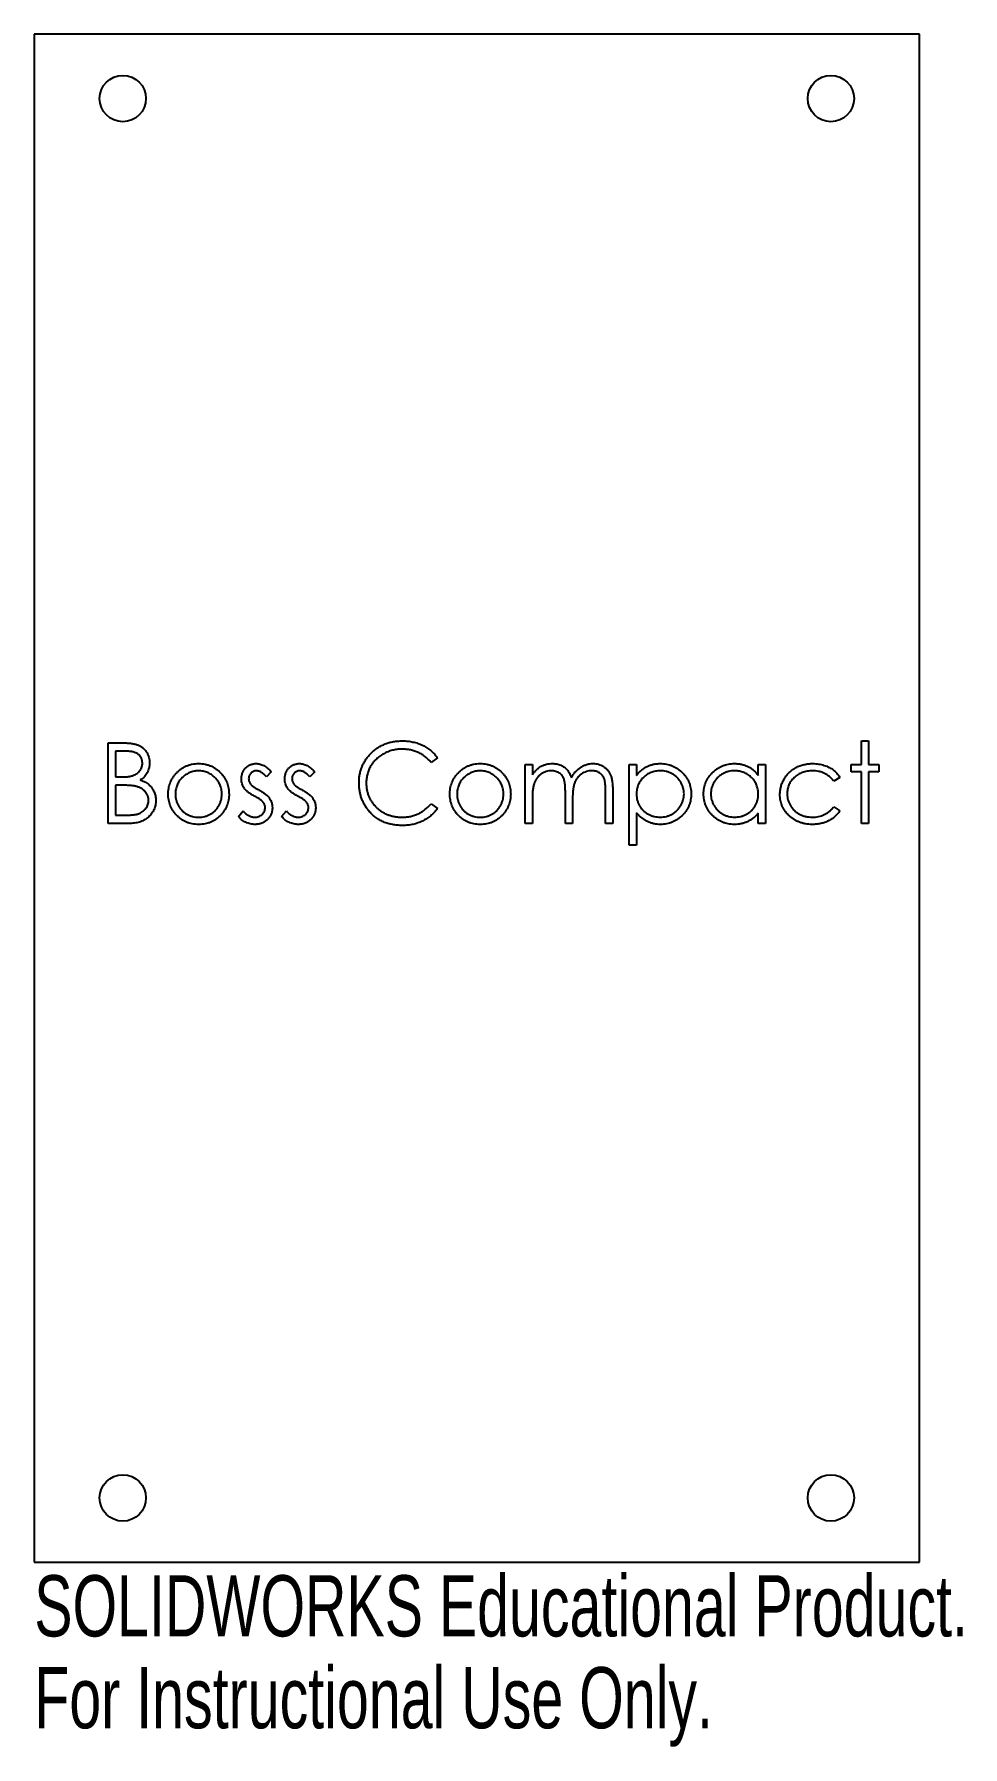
# Model space of a CAD drawing. Header units: inches. Extents: x -1.38 to 1.51, y -2.95 to 2.38.
import ezdxf

# ---------------------------------------------------------------- set-up
doc = ezdxf.new("R2010")
doc.units = ezdxf.units.IN
doc.header["$MEASUREMENT"] = 0
doc.styles.add('SLDTEXTSTYLE0', font='TXT', dxfattribs={"width": 0.7})

msp = doc.modelspace()

# ---------------------------------------------------------------- texts
at = {"color": 7, "linetype": 'Continuous', "char_height": 0.1903, "attachment_point": 1, "style": 'SLDTEXTSTYLE0'}
for s, insert in [('SOLIDWORKS Educational Product.', (-1.375, -2.4151)), ('For Instructional Use Only.', (-1.375, -2.7006))]:
    msp.add_mtext(s, dxfattribs=dict(at, insert=insert))

# ---------------------------------------------------------------- linework, layer by layer
at = {"color": 7, "linetype": 'Continuous', "lineweight": 25}
for p, q in [((-1.375, 2.375), (-1.375, -2.375)), ((1.375, 2.375), (-1.375, 2.375)), ((1.375, -2.375), (1.375, 2.375)), ((-1.1449, 0.172), (-1.0961, 0.172)), ((-1.1449, -0.078), (-1.1449, 0.172)), ((1.1949, 0.1784), (1.2173, 0.1784)), ((1.1949, 0.1047), (1.1949, 0.1784)), ((1.2173, 0.1784), (1.2173, 0.1047)), ((-1.1224, 0.1464), (-1.1224, 0.0662)), ((-1.092, 0.1464), (-1.1224, 0.1464)), ((-0.1224, 0.1261), (-0.1421, 0.1111)), ((-1.1224, 0.0662), (-1.1074, 0.0662)), ((-0.6385, 0.0819), (-0.6537, 0.0662)), ((-0.5038, 0.0819), (-0.5191, 0.0662)), ((0.15, 0.1047), (0.1724, 0.1047)), ((0.15, -0.078), (0.15, 0.1047)), ((0.1724, 0.1047), (0.1724, 0.073)), ((0.4737, 0.1047), (0.4962, 0.1047)), ((0.4737, -0.1453), (0.4737, 0.1047)), ((0.4962, 0.1047), (0.4962, 0.0709)), ((0.8744, 0.0709), (0.8744, 0.1047)), ((0.8744, 0.1047), (0.8968, 0.1047)), ((0.8968, 0.1047), (0.8968, -0.078)), ((1.1276, 0.0651), (1.1088, 0.0534)), ((1.1628, 0.1047), (1.1949, 0.1047)), ((1.1628, 0.0823), (1.1628, 0.1047)), ((1.1949, 0.0823), (1.1628, 0.0823)), ((1.1949, -0.078), (1.1949, 0.0823)), ((1.2173, 0.1047), (1.2494, 0.1047)), ((1.2173, 0.0823), (1.2173, -0.078)), ((1.2494, 0.0823), (1.2173, 0.0823)), ((1.2494, 0.1047), (1.2494, 0.0823)), ((-1.1224, 0.0406), (-1.1224, -0.0523)), ((-1.1076, 0.0406), (-1.1224, 0.0406)), ((0.275, -0.078), (0.275, 0.0149)), ((0.4, -0.078), (0.4, 0.0211)), ((0.4224, 0.021), (0.4224, -0.078)), ((-1.1224, -0.0523), (-1.0905, -0.0523)), ((-0.741, -0.0564), (-0.7262, -0.0395)), ((-0.6064, -0.0564), (-0.5915, -0.0395)), ((-0.1421, -0.0171), (-0.1224, -0.032)), ((0.1724, -0.0011), (0.1724, -0.078)), ((0.2974, -0.0069), (0.2974, -0.078)), ((0.4962, -0.0449), (0.4962, -0.1453)), ((0.8744, -0.078), (0.8744, -0.0464)), ((1.1088, -0.0267), (1.1276, -0.039)), ((-1.0773, -0.078), (-1.1449, -0.078)), ((0.1724, -0.078), (0.15, -0.078)), ((0.2974, -0.078), (0.275, -0.078)), ((0.4224, -0.078), (0.4, -0.078)), ((0.8968, -0.078), (0.8744, -0.078)), ((1.2173, -0.078), (1.1949, -0.078)), ((0.4962, -0.1453), (0.4737, -0.1453)), ((-1.375, -2.375), (1.375, -2.375))]:
    msp.add_line(p, q, dxfattribs=at)
for centre in [(-1.1, 2.175), (1.1, 2.175), (-1.1, -2.175), (1.1, -2.175)]:
    msp.add_circle(centre, 0.072, dxfattribs=at)
for points, knots in [([(-1.0961, 0.172), (-1.0937, 0.172), (-1.0891, 0.172), (-1.0823, 0.1716), (-1.076, 0.1711), (-1.0702, 0.1703), (-1.0647, 0.1693), (-1.0597, 0.1681), (-1.0551, 0.1667), (-1.0496, 0.1644), (-1.0433, 0.161), (-1.0365, 0.156), (-1.0307, 0.1499), (-1.0256, 0.143), (-1.0217, 0.1354), (-1.0188, 0.1273), (-1.0169, 0.1188), (-1.0168, 0.113), (-1.0167, 0.1101)], [0, 0, 0, 0, 0.0625941, 0.1213229, 0.1766801, 0.2283651, 0.2768684, 0.3218791, 0.3640986, 0.4033557, 0.4779679, 0.5505355, 0.6235845, 0.6981749, 0.7733537, 0.8472811, 0.9228183, 1, 1, 1, 1]), ([(-0.366, 0.0485), (-0.3659, 0.053), (-0.3657, 0.0618), (-0.3638, 0.0748), (-0.3609, 0.0872), (-0.3566, 0.0991), (-0.3512, 0.1105), (-0.3446, 0.1213), (-0.3368, 0.1315), (-0.3278, 0.1411), (-0.318, 0.1498), (-0.3074, 0.1575), (-0.2962, 0.1639), (-0.2845, 0.1693), (-0.2721, 0.1734), (-0.2591, 0.1763), (-0.2455, 0.1781), (-0.2362, 0.1783), (-0.2315, 0.1784)], [0, 0, 0, 0, 0.0645578, 0.1270135, 0.1879548, 0.2480139, 0.3077477, 0.3682345, 0.4294698, 0.4927434, 0.5562578, 0.6182168, 0.6796555, 0.7412455, 0.8034153, 0.8668155, 0.9323283, 1, 1, 1, 1]), ([(-0.2315, 0.1784), (-0.2286, 0.1784), (-0.223, 0.1783), (-0.2145, 0.1777), (-0.2064, 0.1766), (-0.1984, 0.175), (-0.1906, 0.1732), (-0.183, 0.1707), (-0.1757, 0.1679), (-0.1685, 0.1647), (-0.1617, 0.1611), (-0.1551, 0.1572), (-0.1489, 0.1529), (-0.1429, 0.1482), (-0.1373, 0.1432), (-0.132, 0.1379), (-0.127, 0.1322), (-0.124, 0.1282), (-0.1224, 0.1261)], [0, 0, 0, 0, 0.0685475, 0.1356829, 0.201215, 0.2656822, 0.3292668, 0.3923954, 0.4550698, 0.5171269, 0.57879, 0.6397399, 0.7001915, 0.7598062, 0.8196283, 0.8793548, 0.9395116, 1, 1, 1, 1]), ([(-1.1074, 0.0662), (-1.1052, 0.0663), (-1.1009, 0.0663), (-1.0947, 0.0665), (-1.089, 0.0669), (-1.0837, 0.0674), (-1.0789, 0.0681), (-1.0746, 0.069), (-1.0707, 0.0699), (-1.0661, 0.0714), (-1.061, 0.0737), (-1.0555, 0.0772), (-1.0506, 0.0814), (-1.0466, 0.0863), (-1.0432, 0.0916), (-1.0409, 0.0974), (-1.0393, 0.1034), (-1.0392, 0.1075), (-1.0391, 0.1096)], [0, 0, 0, 0, 0.072301, 0.1397, 0.202289, 0.2606, 0.31319, 0.361739, 0.405706, 0.44554, 0.518832, 0.589778, 0.658867, 0.72843, 0.797283, 0.864815, 0.931364, 1, 1, 1, 1]), ([(-1.0391, 0.1096), (-1.0391, 0.111), (-1.0392, 0.1137), (-1.0398, 0.1177), (-1.0408, 0.1214), (-1.0422, 0.125), (-1.044, 0.1282), (-1.0462, 0.1313), (-1.0488, 0.1341), (-1.0518, 0.1367), (-1.0552, 0.139), (-1.0591, 0.141), (-1.0634, 0.1426), (-1.0682, 0.144), (-1.0735, 0.145), (-1.0793, 0.1459), (-1.0855, 0.1463), (-1.0898, 0.1463), (-1.092, 0.1464)], [0, 0, 0, 0, 0.0570031, 0.1118179, 0.1644024, 0.2158698, 0.2668411, 0.317479, 0.3699021, 0.4234004, 0.4797184, 0.5392415, 0.6024307, 0.6710295, 0.7444848, 0.823454, 0.9087403, 1, 1, 1, 1]), ([(-1.0167, 0.1101), (-1.0167, 0.1073), (-1.0169, 0.1019), (-1.0184, 0.0939), (-1.0207, 0.0864), (-1.0239, 0.0793), (-1.028, 0.0727), (-1.0329, 0.0666), (-1.0389, 0.0613), (-1.0433, 0.0584), (-1.0456, 0.0569)], [0, 0, 0, 0, 0.1305691, 0.2565806, 0.3805516, 0.5036229, 0.6257393, 0.7475486, 0.8717661, 1, 1, 1, 1]), ([(-0.9339, 0.0777), (-0.9316, 0.0801), (-0.9271, 0.0849), (-0.9194, 0.091), (-0.9114, 0.0963), (-0.9028, 0.1005), (-0.8938, 0.1039), (-0.8844, 0.1062), (-0.8745, 0.1077), (-0.8677, 0.1078), (-0.8643, 0.1079)], [0, 0, 0, 0, 0.128498, 0.252713, 0.374819, 0.496436, 0.617911, 0.741288, 0.8687, 1, 1, 1, 1]), ([(-0.8643, 0.1079), (-0.8609, 0.1078), (-0.8542, 0.1077), (-0.8443, 0.1062), (-0.8349, 0.1038), (-0.8259, 0.1006), (-0.8175, 0.0963), (-0.8094, 0.0911), (-0.8018, 0.085), (-0.7972, 0.0802), (-0.7949, 0.0778)], [0, 0, 0, 0, 0.131751, 0.258332, 0.382134, 0.503804, 0.624693, 0.746871, 0.871514, 1, 1, 1, 1]), ([(-0.7314, 0.06), (-0.7314, 0.0617), (-0.7313, 0.065), (-0.7307, 0.0698), (-0.7296, 0.0744), (-0.7283, 0.0789), (-0.7264, 0.0831), (-0.7241, 0.087), (-0.7214, 0.0908), (-0.7184, 0.0943), (-0.715, 0.0975), (-0.7114, 0.1003), (-0.7076, 0.1026), (-0.7035, 0.1046), (-0.6993, 0.1061), (-0.6948, 0.1071), (-0.6901, 0.1078), (-0.6869, 0.1079), (-0.6852, 0.1079)], [0, 0, 0, 0, 0.0679785, 0.1330435, 0.1965074, 0.2586134, 0.3197283, 0.3808729, 0.4426356, 0.5050793, 0.5678805, 0.6288139, 0.6889101, 0.748765, 0.8093858, 0.8708843, 0.9340375, 1, 1, 1, 1]), ([(-0.6852, 0.1079), (-0.6833, 0.1078), (-0.6794, 0.1077), (-0.6735, 0.1064), (-0.6676, 0.1043), (-0.6617, 0.1015), (-0.6559, 0.0977), (-0.65, 0.0932), (-0.6441, 0.088), (-0.6404, 0.084), (-0.6385, 0.0819)], [0, 0, 0, 0, 0.105714, 0.213412, 0.326127, 0.444452, 0.569061, 0.702712, 0.846318, 1, 1, 1, 1]), ([(-0.5968, 0.06), (-0.5968, 0.0617), (-0.5967, 0.065), (-0.5961, 0.0698), (-0.595, 0.0744), (-0.5936, 0.0789), (-0.5917, 0.0831), (-0.5895, 0.087), (-0.5868, 0.0908), (-0.5838, 0.0943), (-0.5804, 0.0975), (-0.5768, 0.1003), (-0.5729, 0.1026), (-0.5689, 0.1046), (-0.5646, 0.1061), (-0.5602, 0.1071), (-0.5555, 0.1078), (-0.5523, 0.1079), (-0.5506, 0.1079)], [0, 0, 0, 0, 0.067978, 0.133044, 0.196507, 0.258613, 0.319728, 0.380873, 0.442636, 0.505079, 0.567881, 0.628814, 0.68891, 0.748765, 0.809386, 0.870884, 0.934037, 1, 1, 1, 1]), ([(-0.5506, 0.1079), (-0.5487, 0.1078), (-0.5448, 0.1077), (-0.5389, 0.1064), (-0.533, 0.1043), (-0.5271, 0.1015), (-0.5213, 0.0977), (-0.5154, 0.0932), (-0.5095, 0.088), (-0.5058, 0.084), (-0.5038, 0.0819)], [0, 0, 0, 0, 0.105714, 0.213412, 0.326127, 0.444452, 0.569061, 0.702712, 0.846318, 1, 1, 1, 1]), ([(-0.2329, 0.1528), (-0.2354, 0.1528), (-0.2404, 0.1527), (-0.2478, 0.1519), (-0.2551, 0.1509), (-0.2622, 0.1493), (-0.2692, 0.1473), (-0.276, 0.1449), (-0.2827, 0.142), (-0.2892, 0.1387), (-0.2955, 0.135), (-0.3014, 0.131), (-0.307, 0.1267), (-0.3122, 0.1221), (-0.3171, 0.1172), (-0.3216, 0.1119), (-0.3257, 0.1064), (-0.3294, 0.1005), (-0.3328, 0.0945), (-0.3356, 0.0882), (-0.3381, 0.0818), (-0.3401, 0.0751), (-0.3417, 0.0683), (-0.3428, 0.0613), (-0.3435, 0.0541), (-0.3436, 0.0492), (-0.3436, 0.0468)], [0, 0, 0, 0, 0.043955, 0.087502, 0.130463, 0.172752, 0.215403, 0.25765, 0.300153, 0.343121, 0.385925, 0.427686, 0.468818, 0.509492, 0.549883, 0.58998, 0.630405, 0.670869, 0.711384, 0.751627, 0.791776, 0.832459, 0.873319, 0.914543, 0.956924, 1, 1, 1, 1]), ([(-0.1421, 0.1111), (-0.1435, 0.1128), (-0.1462, 0.1161), (-0.1507, 0.1208), (-0.1554, 0.1251), (-0.1602, 0.1292), (-0.1654, 0.1329), (-0.1706, 0.1363), (-0.1762, 0.1394), (-0.1838, 0.1432), (-0.1938, 0.1471), (-0.2063, 0.1504), (-0.2194, 0.1524), (-0.2284, 0.1527), (-0.2329, 0.1528)], [0, 0, 0, 0, 0.063163, 0.125475, 0.187121, 0.248294, 0.309295, 0.36985, 0.430973, 0.492456, 0.616148, 0.740844, 0.868183, 1, 1, 1, 1]), ([(-0.0589, 0.0777), (-0.0566, 0.0801), (-0.0521, 0.0849), (-0.0444, 0.091), (-0.0364, 0.0963), (-0.0278, 0.1005), (-0.0188, 0.1039), (-0.0094, 0.1062), (0.0005, 0.1077), (0.0073, 0.1078), (0.0107, 0.1079)], [0, 0, 0, 0, 0.128498, 0.252713, 0.374819, 0.496436, 0.617911, 0.741288, 0.8687, 1, 1, 1, 1]), ([(0.0107, 0.1079), (0.0141, 0.1078), (0.0208, 0.1077), (0.0307, 0.1062), (0.0401, 0.1038), (0.0491, 0.1006), (0.0575, 0.0963), (0.0656, 0.0911), (0.0732, 0.085), (0.0778, 0.0802), (0.0801, 0.0778)], [0, 0, 0, 0, 0.131751, 0.258332, 0.382134, 0.503804, 0.624693, 0.746871, 0.871514, 1, 1, 1, 1]), ([(0.1978, 0.0987), (0.2008, 0.1001), (0.2067, 0.1029), (0.2161, 0.1058), (0.2257, 0.1076), (0.2322, 0.1078), (0.2354, 0.1079)], [0, 0, 0, 0, 0.253734, 0.503035, 0.750014, 1, 1, 1, 1]), ([(0.2354, 0.1079), (0.2376, 0.1078), (0.242, 0.1077), (0.2485, 0.1067), (0.2548, 0.1051), (0.2608, 0.1028), (0.2665, 0.1), (0.2717, 0.0967), (0.2764, 0.093), (0.2806, 0.0887), (0.2843, 0.0838), (0.2877, 0.078), (0.2909, 0.0713), (0.2927, 0.0664), (0.2936, 0.0638)], [0, 0, 0, 0, 0.084152, 0.166532, 0.248836, 0.331246, 0.412957, 0.490494, 0.566156, 0.639987, 0.716765, 0.802144, 0.895833, 1, 1, 1, 1]), ([(0.2936, 0.0638), (0.2946, 0.0656), (0.2965, 0.069), (0.2997, 0.074), (0.3031, 0.0786), (0.3067, 0.0828), (0.3104, 0.0868), (0.3144, 0.0904), (0.3185, 0.0937), (0.3242, 0.0976), (0.3316, 0.1017), (0.3409, 0.1053), (0.3507, 0.1075), (0.3573, 0.1078), (0.3606, 0.1079)], [0, 0, 0, 0, 0.071766, 0.141226, 0.209116, 0.27484, 0.339483, 0.402476, 0.464942, 0.526833, 0.647415, 0.765562, 0.881615, 1, 1, 1, 1]), ([(0.3606, 0.1079), (0.3637, 0.1078), (0.3696, 0.1076), (0.3784, 0.1058), (0.3865, 0.1028), (0.394, 0.0986), (0.4008, 0.0934), (0.4068, 0.0871), (0.4117, 0.08), (0.415, 0.0732), (0.4172, 0.0673), (0.4186, 0.0622), (0.4198, 0.0566), (0.4208, 0.0505), (0.4215, 0.0439), (0.422, 0.0367), (0.4224, 0.029), (0.4224, 0.0237), (0.4224, 0.021)], [0, 0, 0, 0, 0.075604, 0.147965, 0.218797, 0.28947, 0.359724, 0.429708, 0.500497, 0.574429, 0.613947, 0.657155, 0.703973, 0.754939, 0.809707, 0.868833, 0.932385, 1, 1, 1, 1]), ([(0.4962, 0.0709), (0.4985, 0.074), (0.5032, 0.0799), (0.5111, 0.0876), (0.5196, 0.0942), (0.5287, 0.0993), (0.5383, 0.1031), (0.5483, 0.1059), (0.559, 0.1076), (0.5663, 0.1078), (0.57, 0.1079)], [0, 0, 0, 0, 0.13536, 0.263045, 0.386061, 0.505771, 0.625178, 0.746148, 0.870538, 1, 1, 1, 1]), ([(0.57, 0.1079), (0.5732, 0.1078), (0.5796, 0.1076), (0.5891, 0.1064), (0.5981, 0.1042), (0.6068, 0.1011), (0.6152, 0.0973), (0.6231, 0.0925), (0.6308, 0.0869), (0.6379, 0.0804), (0.6445, 0.0734), (0.6502, 0.0659), (0.6551, 0.0582), (0.6591, 0.05), (0.6622, 0.0414), (0.6644, 0.0326), (0.6658, 0.0233), (0.6659, 0.017), (0.666, 0.0139)], [0, 0, 0, 0, 0.065081, 0.128636, 0.190653, 0.252125, 0.313446, 0.375227, 0.438498, 0.503285, 0.56801, 0.630879, 0.692154, 0.752552, 0.813191, 0.873985, 0.936258, 1, 1, 1, 1]), ([(0.7045, 0.0139), (0.7046, 0.017), (0.7048, 0.0233), (0.7061, 0.0326), (0.7083, 0.0414), (0.7114, 0.05), (0.7154, 0.0581), (0.7202, 0.066), (0.726, 0.0734), (0.7325, 0.0804), (0.7397, 0.0869), (0.7473, 0.0925), (0.7553, 0.0973), (0.7636, 0.1011), (0.7723, 0.1042), (0.7814, 0.1064), (0.7908, 0.1076), (0.7972, 0.1078), (0.8004, 0.1079)], [0, 0, 0, 0, 0.0637745, 0.1260788, 0.1869041, 0.2475739, 0.3080034, 0.3691319, 0.4320332, 0.4967908, 0.5616108, 0.6249139, 0.6867263, 0.7480788, 0.8095823, 0.8716307, 0.9348858, 1, 1, 1, 1]), ([(0.8004, 0.1079), (0.8042, 0.1078), (0.8115, 0.1076), (0.8222, 0.1059), (0.8323, 0.1031), (0.8419, 0.0993), (0.851, 0.0941), (0.8595, 0.0877), (0.8674, 0.0799), (0.872, 0.074), (0.8744, 0.0709)], [0, 0, 0, 0, 0.129862, 0.254654, 0.376015, 0.495255, 0.614798, 0.738106, 0.865196, 1, 1, 1, 1]), ([(0.9417, 0.0119), (0.9417, 0.014), (0.9418, 0.0183), (0.9425, 0.0247), (0.9434, 0.0309), (0.945, 0.0371), (0.9468, 0.0431), (0.9491, 0.049), (0.9518, 0.0548), (0.9549, 0.0604), (0.9584, 0.0659), (0.9623, 0.071), (0.9663, 0.0759), (0.9708, 0.0804), (0.9755, 0.0846), (0.9806, 0.0885), (0.986, 0.0921), (0.9917, 0.0954), (0.9976, 0.0984), (1.0037, 0.1009), (1.01, 0.1031), (1.0164, 0.1048), (1.0231, 0.1063), (1.0299, 0.1072), (1.0368, 0.1078), (1.0415, 0.1079), (1.0439, 0.1079)], [0, 0, 0, 0, 0.041291, 0.082136, 0.122636, 0.162831, 0.203007, 0.243526, 0.284173, 0.32541, 0.366855, 0.407551, 0.448187, 0.488683, 0.529015, 0.569843, 0.61137, 0.653238, 0.695446, 0.737751, 0.780043, 0.822807, 0.865978, 0.909595, 0.954231, 1, 1, 1, 1]), ([(1.0439, 0.1079), (1.0469, 0.1079), (1.0529, 0.1077), (1.0617, 0.1066), (1.0705, 0.1049), (1.0789, 0.1025), (1.087, 0.0995), (1.0945, 0.0961), (1.1013, 0.0922), (1.1076, 0.088), (1.1133, 0.0832), (1.1186, 0.0777), (1.1234, 0.0717), (1.1262, 0.0673), (1.1276, 0.0651)], [0, 0, 0, 0, 0.091269, 0.182081, 0.27191, 0.362049, 0.450066, 0.533976, 0.613602, 0.690198, 0.765413, 0.841437, 0.919733, 1, 1, 1, 1]), ([(-1.0456, 0.0569), (-1.0427, 0.0558), (-1.0373, 0.0537), (-1.0298, 0.05), (-1.0234, 0.046), (-1.0179, 0.0416), (-1.0132, 0.0369), (-1.0092, 0.0318), (-1.0057, 0.0262), (-1.0027, 0.0201), (-1.0004, 0.0137), (-0.9986, 0.0071), (-0.9976, 0.0001), (-0.9975, -0.0046), (-0.9974, -0.007)], [0, 0, 0, 0, 0.106057, 0.202914, 0.2903, 0.370223, 0.446384, 0.521397, 0.598291, 0.676142, 0.755529, 0.834887, 0.916646, 1, 1, 1, 1]), ([(-0.959, 0.0129), (-0.9589, 0.0159), (-0.9587, 0.022), (-0.9576, 0.0309), (-0.9556, 0.0395), (-0.9528, 0.0478), (-0.9493, 0.0558), (-0.945, 0.0635), (-0.9399, 0.0708), (-0.9359, 0.0754), (-0.9339, 0.0777)], [0, 0, 0, 0, 0.128919, 0.255238, 0.378679, 0.501088, 0.622714, 0.746241, 0.871589, 1, 1, 1, 1]), ([(-0.8644, 0.0855), (-0.8668, 0.0854), (-0.8716, 0.0853), (-0.8787, 0.0842), (-0.8855, 0.0826), (-0.892, 0.0803), (-0.8982, 0.0773), (-0.9042, 0.0736), (-0.91, 0.0692), (-0.9154, 0.0643), (-0.9203, 0.0589), (-0.9246, 0.0531), (-0.9283, 0.047), (-0.9314, 0.0407), (-0.9336, 0.0341), (-0.9353, 0.0272), (-0.9363, 0.0201), (-0.9365, 0.0152), (-0.9365, 0.0127)], [0, 0, 0, 0, 0.063846, 0.126044, 0.187165, 0.247399, 0.30838, 0.36978, 0.432584, 0.497641, 0.562401, 0.625557, 0.687332, 0.748313, 0.809791, 0.871768, 0.934836, 1, 1, 1, 1]), ([(-0.7923, 0.0127), (-0.7924, 0.0152), (-0.7925, 0.0201), (-0.7935, 0.0272), (-0.7952, 0.0341), (-0.7975, 0.0407), (-0.8005, 0.0471), (-0.8043, 0.0531), (-0.8086, 0.0589), (-0.8136, 0.0643), (-0.819, 0.0692), (-0.8247, 0.0736), (-0.8307, 0.0772), (-0.8369, 0.0803), (-0.8435, 0.0826), (-0.8502, 0.0843), (-0.8572, 0.0853), (-0.862, 0.0854), (-0.8644, 0.0855)], [0, 0, 0, 0, 0.065185, 0.128274, 0.19027, 0.251768, 0.312769, 0.374793, 0.43797, 0.503047, 0.568125, 0.63095, 0.692369, 0.752973, 0.813641, 0.874355, 0.936573, 1, 1, 1, 1]), ([(-0.7949, 0.0778), (-0.7929, 0.0755), (-0.789, 0.071), (-0.7839, 0.0636), (-0.7795, 0.0559), (-0.776, 0.0479), (-0.7732, 0.0396), (-0.7713, 0.031), (-0.7701, 0.022), (-0.77, 0.0159), (-0.7699, 0.0129)], [0, 0, 0, 0, 0.128157, 0.253834, 0.376506, 0.498534, 0.621368, 0.744565, 0.870634, 1, 1, 1, 1]), ([(-0.723, 0.0318), (-0.7243, 0.0339), (-0.7269, 0.0381), (-0.7294, 0.045), (-0.7312, 0.0524), (-0.7313, 0.0574), (-0.7314, 0.06)], [0, 0, 0, 0, 0.246252, 0.492591, 0.74057, 1, 1, 1, 1]), ([(-0.6852, 0.0855), (-0.6868, 0.0854), (-0.6899, 0.0853), (-0.6944, 0.0837), (-0.6985, 0.0814), (-0.7021, 0.0781), (-0.7051, 0.0744), (-0.7074, 0.0702), (-0.7087, 0.0656), (-0.7089, 0.0625), (-0.709, 0.0609)], [0, 0, 0, 0, 0.124958, 0.245901, 0.369166, 0.498511, 0.628504, 0.751028, 0.873724, 1, 1, 1, 1]), ([(-0.709, 0.0609), (-0.7089, 0.0594), (-0.7087, 0.0566), (-0.7075, 0.0523), (-0.7055, 0.0482), (-0.7037, 0.0456), (-0.7028, 0.0443)], [0, 0, 0, 0, 0.24004, 0.479403, 0.731757, 1, 1, 1, 1]), ([(-0.6537, 0.0662), (-0.655, 0.0678), (-0.6575, 0.0707), (-0.6615, 0.0746), (-0.6655, 0.0779), (-0.6695, 0.0807), (-0.6734, 0.0828), (-0.6774, 0.0843), (-0.6813, 0.0853), (-0.6839, 0.0854), (-0.6852, 0.0855)], [0, 0, 0, 0, 0.158223, 0.305036, 0.441309, 0.565963, 0.683525, 0.793334, 0.898518, 1, 1, 1, 1]), ([(-0.5884, 0.0318), (-0.5897, 0.0339), (-0.5923, 0.0381), (-0.5948, 0.045), (-0.5966, 0.0524), (-0.5967, 0.0574), (-0.5968, 0.06)], [0, 0, 0, 0, 0.246252, 0.492591, 0.74057, 1, 1, 1, 1]), ([(-0.5506, 0.0855), (-0.5522, 0.0854), (-0.5553, 0.0853), (-0.5598, 0.0837), (-0.5639, 0.0814), (-0.5675, 0.0781), (-0.5705, 0.0744), (-0.5727, 0.0702), (-0.5741, 0.0656), (-0.5743, 0.0625), (-0.5744, 0.0609)], [0, 0, 0, 0, 0.124958, 0.245901, 0.369166, 0.498511, 0.628504, 0.751028, 0.873724, 1, 1, 1, 1]), ([(-0.5744, 0.0609), (-0.5743, 0.0594), (-0.5741, 0.0566), (-0.5729, 0.0523), (-0.5709, 0.0482), (-0.5691, 0.0456), (-0.5681, 0.0443)], [0, 0, 0, 0, 0.24004, 0.479403, 0.731757, 1, 1, 1, 1]), ([(-0.5191, 0.0662), (-0.5204, 0.0678), (-0.5229, 0.0707), (-0.5269, 0.0746), (-0.5309, 0.0779), (-0.5349, 0.0807), (-0.5388, 0.0828), (-0.5428, 0.0843), (-0.5467, 0.0853), (-0.5493, 0.0854), (-0.5506, 0.0855)], [0, 0, 0, 0, 0.1582231, 0.3050355, 0.441309, 0.5659632, 0.6835251, 0.7933341, 0.8985175, 1, 1, 1, 1]), ([(-0.084, 0.0129), (-0.0839, 0.0159), (-0.0837, 0.022), (-0.0826, 0.0309), (-0.0806, 0.0395), (-0.0778, 0.0478), (-0.0743, 0.0558), (-0.07, 0.0635), (-0.0649, 0.0708), (-0.0609, 0.0754), (-0.0589, 0.0777)], [0, 0, 0, 0, 0.1289191, 0.2552377, 0.3786786, 0.5010879, 0.6227137, 0.7462408, 0.871589, 1, 1, 1, 1]), ([(0.0106, 0.0855), (0.0082, 0.0854), (0.0034, 0.0853), (-0.0037, 0.0842), (-0.0105, 0.0826), (-0.017, 0.0803), (-0.0232, 0.0773), (-0.0292, 0.0736), (-0.035, 0.0692), (-0.0404, 0.0643), (-0.0453, 0.0589), (-0.0496, 0.0531), (-0.0533, 0.047), (-0.0564, 0.0407), (-0.0586, 0.0341), (-0.0603, 0.0272), (-0.0613, 0.0201), (-0.0615, 0.0152), (-0.0615, 0.0127)], [0, 0, 0, 0, 0.063846, 0.126044, 0.187165, 0.247399, 0.30838, 0.36978, 0.432584, 0.497641, 0.562401, 0.625557, 0.687332, 0.748313, 0.809791, 0.871768, 0.934836, 1, 1, 1, 1]), ([(0.0827, 0.0127), (0.0826, 0.0152), (0.0825, 0.0201), (0.0815, 0.0272), (0.0798, 0.0341), (0.0775, 0.0407), (0.0745, 0.0471), (0.0707, 0.0531), (0.0664, 0.0589), (0.0614, 0.0643), (0.056, 0.0692), (0.0503, 0.0736), (0.0443, 0.0772), (0.0381, 0.0803), (0.0315, 0.0826), (0.0248, 0.0843), (0.0178, 0.0853), (0.013, 0.0854), (0.0106, 0.0855)], [0, 0, 0, 0, 0.065185, 0.128274, 0.19027, 0.251768, 0.312769, 0.374793, 0.43797, 0.503047, 0.568125, 0.63095, 0.692369, 0.752973, 0.813641, 0.874355, 0.936573, 1, 1, 1, 1]), ([(0.0801, 0.0778), (0.0821, 0.0755), (0.086, 0.071), (0.0911, 0.0636), (0.0955, 0.0559), (0.099, 0.0479), (0.1018, 0.0396), (0.1037, 0.031), (0.1049, 0.022), (0.105, 0.0159), (0.1051, 0.0129)], [0, 0, 0, 0, 0.1281573, 0.2538344, 0.3765056, 0.4985337, 0.6213677, 0.7445647, 0.8706338, 1, 1, 1, 1]), ([(0.1724, 0.073), (0.1745, 0.0757), (0.1783, 0.0811), (0.1847, 0.0881), (0.191, 0.094), (0.1956, 0.0972), (0.1978, 0.0987)], [0, 0, 0, 0, 0.2835948, 0.5433948, 0.7806456, 1, 1, 1, 1]), ([(0.2315, 0.0855), (0.2288, 0.0854), (0.2234, 0.0852), (0.2155, 0.0832), (0.2078, 0.0801), (0.2005, 0.0759), (0.1938, 0.0706), (0.1879, 0.0644), (0.183, 0.0573), (0.1798, 0.0507), (0.1776, 0.0449), (0.1762, 0.0399), (0.175, 0.0344), (0.1742, 0.0284), (0.1733, 0.0218), (0.1729, 0.0147), (0.1725, 0.007), (0.1724, 0.0016), (0.1724, -0.0011)], [0, 0, 0, 0, 0.068677, 0.136871, 0.206114, 0.277538, 0.349772, 0.421251, 0.492911, 0.567027, 0.606614, 0.649704, 0.697303, 0.749086, 0.804881, 0.865485, 0.930237, 1, 1, 1, 1]), ([(0.275, 0.0149), (0.275, 0.0175), (0.275, 0.0226), (0.2748, 0.0298), (0.2744, 0.0364), (0.274, 0.0423), (0.2734, 0.0475), (0.2727, 0.0521), (0.2719, 0.0561), (0.2706, 0.0604), (0.2685, 0.0652), (0.2652, 0.0703), (0.2611, 0.0747), (0.2563, 0.0785), (0.2508, 0.0816), (0.2448, 0.0839), (0.2383, 0.0852), (0.2338, 0.0854), (0.2315, 0.0855)], [0, 0, 0, 0, 0.08253, 0.158779, 0.227738, 0.289946, 0.345499, 0.393896, 0.436374, 0.472122, 0.536384, 0.599078, 0.661948, 0.726311, 0.791771, 0.858647, 0.927305, 1, 1, 1, 1]), ([(0.3567, 0.0855), (0.3538, 0.0854), (0.3482, 0.0852), (0.3401, 0.0831), (0.3322, 0.0801), (0.3249, 0.0756), (0.3182, 0.0703), (0.3124, 0.0639), (0.3076, 0.0567), (0.3044, 0.0501), (0.3024, 0.0441), (0.301, 0.0389), (0.3, 0.0329), (0.299, 0.0263), (0.2984, 0.019), (0.2978, 0.011), (0.2975, 0.0023), (0.2975, -0.0038), (0.2974, -0.0069)], [0, 0, 0, 0, 0.0681582, 0.1347066, 0.201865, 0.2707883, 0.3400243, 0.4080827, 0.4768132, 0.5473461, 0.5856398, 0.628865, 0.6771532, 0.7308028, 0.7898066, 0.854325, 0.9243651, 1, 1, 1, 1]), ([(0.4, 0.0211), (0.4, 0.0234), (0.4, 0.0279), (0.3998, 0.0344), (0.3994, 0.0402), (0.399, 0.0455), (0.3984, 0.0503), (0.3977, 0.0544), (0.3969, 0.058), (0.3955, 0.062), (0.3934, 0.0665), (0.3901, 0.0712), (0.386, 0.0754), (0.3813, 0.079), (0.3759, 0.0819), (0.3699, 0.084), (0.3635, 0.0853), (0.359, 0.0854), (0.3567, 0.0855)], [0, 0, 0, 0, 0.078343, 0.150563, 0.216151, 0.27568, 0.328707, 0.375904, 0.417302, 0.452693, 0.517265, 0.581217, 0.645322, 0.712024, 0.78013, 0.850218, 0.922649, 1, 1, 1, 1]), ([(0.5698, 0.0855), (0.5672, 0.0854), (0.5622, 0.0853), (0.5549, 0.0843), (0.5478, 0.0827), (0.5411, 0.0804), (0.5347, 0.0775), (0.5285, 0.0739), (0.5228, 0.0696), (0.5173, 0.0648), (0.5124, 0.0595), (0.508, 0.0538), (0.5044, 0.0477), (0.5013, 0.0414), (0.499, 0.0347), (0.4974, 0.0278), (0.4964, 0.0205), (0.4962, 0.0155), (0.4962, 0.013)], [0, 0, 0, 0, 0.066044, 0.130024, 0.192374, 0.253884, 0.314896, 0.375806, 0.438242, 0.501591, 0.564881, 0.626533, 0.687516, 0.748106, 0.808796, 0.870822, 0.934371, 1, 1, 1, 1]), ([(0.6436, 0.0136), (0.6435, 0.0167), (0.6433, 0.023), (0.6412, 0.0322), (0.6382, 0.0412), (0.6337, 0.0497), (0.6284, 0.0578), (0.622, 0.0649), (0.6148, 0.0711), (0.6068, 0.0763), (0.5981, 0.0803), (0.589, 0.0833), (0.5795, 0.0851), (0.5731, 0.0854), (0.5698, 0.0855)], [0, 0, 0, 0, 0.081994, 0.163349, 0.245826, 0.330367, 0.415198, 0.497941, 0.580476, 0.66374, 0.747513, 0.830399, 0.914076, 1, 1, 1, 1]), ([(0.8007, 0.0855), (0.7975, 0.0854), (0.791, 0.0851), (0.7815, 0.0833), (0.7724, 0.0803), (0.7638, 0.0763), (0.7557, 0.0711), (0.7485, 0.0649), (0.7421, 0.0578), (0.7367, 0.0497), (0.7324, 0.0412), (0.7293, 0.0322), (0.7272, 0.023), (0.727, 0.0167), (0.7269, 0.0136)], [0, 0, 0, 0, 0.085921, 0.169593, 0.252476, 0.336244, 0.419505, 0.502036, 0.584775, 0.669846, 0.754185, 0.836658, 0.91801, 1, 1, 1, 1]), ([(0.8744, 0.013), (0.8743, 0.0155), (0.8742, 0.0205), (0.8731, 0.0278), (0.8715, 0.0347), (0.8692, 0.0414), (0.8661, 0.0477), (0.8625, 0.0538), (0.8581, 0.0595), (0.8532, 0.0648), (0.8477, 0.0696), (0.842, 0.0739), (0.8358, 0.0775), (0.8294, 0.0804), (0.8227, 0.0827), (0.8156, 0.0843), (0.8083, 0.0853), (0.8033, 0.0854), (0.8007, 0.0855)], [0, 0, 0, 0, 0.065634, 0.129188, 0.191219, 0.251913, 0.312507, 0.373494, 0.435152, 0.498741, 0.562095, 0.624187, 0.685476, 0.746097, 0.807612, 0.869967, 0.933951, 1, 1, 1, 1]), ([(1.0423, 0.0855), (1.0395, 0.0854), (1.0341, 0.0853), (1.0262, 0.0843), (1.0187, 0.0826), (1.0115, 0.0804), (1.0046, 0.0774), (0.9981, 0.0738), (0.992, 0.0696), (0.9863, 0.0647), (0.9811, 0.0594), (0.9766, 0.0537), (0.9727, 0.0478), (0.9696, 0.0415), (0.9671, 0.035), (0.9654, 0.0282), (0.9643, 0.0211), (0.9642, 0.0163), (0.9641, 0.0139)], [0, 0, 0, 0, 0.069522, 0.136921, 0.201969, 0.265462, 0.328248, 0.390817, 0.45355, 0.517542, 0.580738, 0.641922, 0.701597, 0.760313, 0.818757, 0.877718, 0.938094, 1, 1, 1, 1]), ([(1.1088, 0.0534), (1.1067, 0.056), (1.1027, 0.061), (1.0956, 0.0675), (1.0881, 0.0731), (1.08, 0.0777), (1.0714, 0.0812), (1.0622, 0.0837), (1.0524, 0.0852), (1.0457, 0.0854), (1.0423, 0.0855)], [0, 0, 0, 0, 0.128324, 0.252584, 0.373506, 0.493364, 0.614609, 0.73847, 0.865995, 1, 1, 1, 1]), ([(-1.0608, 0.0377), (-1.062, 0.0379), (-1.0646, 0.0384), (-1.0689, 0.039), (-1.0739, 0.0395), (-1.0794, 0.0399), (-1.0855, 0.0403), (-1.0923, 0.0404), (-1.0997, 0.0406), (-1.1049, 0.0406), (-1.1076, 0.0406)], [0, 0, 0, 0, 0.079306, 0.171953, 0.277057, 0.394731, 0.526177, 0.671345, 0.829285, 1, 1, 1, 1]), ([(-1.0199, -0.007), (-1.0199, -0.0057), (-1.0199, -0.0031), (-1.0205, 0.0008), (-1.0214, 0.0045), (-1.0225, 0.0081), (-1.0241, 0.0116), (-1.026, 0.0149), (-1.0282, 0.0181), (-1.0316, 0.0222), (-1.0367, 0.0269), (-1.0438, 0.0315), (-1.0519, 0.0353), (-1.0578, 0.0368), (-1.0608, 0.0377)], [0, 0, 0, 0, 0.060287, 0.119602, 0.177503, 0.235143, 0.292133, 0.350871, 0.410098, 0.470732, 0.594829, 0.722579, 0.856691, 1, 1, 1, 1]), ([(-0.8643, -0.0812), (-0.8677, -0.0811), (-0.8744, -0.0809), (-0.8842, -0.0796), (-0.8935, -0.0774), (-0.9023, -0.0743), (-0.9106, -0.0703), (-0.9185, -0.0654), (-0.9258, -0.0597), (-0.9326, -0.0531), (-0.9388, -0.0459), (-0.9442, -0.0384), (-0.9488, -0.0306), (-0.9525, -0.0225), (-0.9554, -0.0141), (-0.9575, -0.0053), (-0.9588, 0.0037), (-0.9589, 0.0098), (-0.959, 0.0129)], [0, 0, 0, 0, 0.068742, 0.134635, 0.198324, 0.260825, 0.322714, 0.384555, 0.446913, 0.510958, 0.574931, 0.636685, 0.697483, 0.757134, 0.816966, 0.876818, 0.937663, 1, 1, 1, 1]), ([(-0.9365, 0.0127), (-0.9364, 0.0095), (-0.9362, 0.0032), (-0.9343, -0.0062), (-0.9312, -0.0151), (-0.9271, -0.0237), (-0.9218, -0.0316), (-0.9156, -0.0386), (-0.9086, -0.0447), (-0.9008, -0.0498), (-0.8923, -0.0538), (-0.8834, -0.0566), (-0.874, -0.0585), (-0.8677, -0.0587), (-0.8644, -0.0588)], [0, 0, 0, 0, 0.0847327, 0.1681787, 0.2514882, 0.3358407, 0.4198345, 0.5023449, 0.583649, 0.665931, 0.7487165, 0.8310473, 0.9144098, 1, 1, 1, 1]), ([(-0.8644, -0.0588), (-0.8612, -0.0587), (-0.8548, -0.0585), (-0.8455, -0.0566), (-0.8366, -0.0538), (-0.8281, -0.0498), (-0.8203, -0.0447), (-0.8132, -0.0387), (-0.8071, -0.0316), (-0.8018, -0.0237), (-0.7976, -0.0152), (-0.7945, -0.0062), (-0.7926, 0.0032), (-0.7924, 0.0095), (-0.7923, 0.0127)], [0, 0, 0, 0, 0.085606, 0.168983, 0.250908, 0.333708, 0.416005, 0.49766, 0.579893, 0.663902, 0.748466, 0.831791, 0.915252, 1, 1, 1, 1]), ([(-0.7699, 0.0129), (-0.7699, 0.0098), (-0.7701, 0.0037), (-0.7714, -0.0053), (-0.7734, -0.0141), (-0.7763, -0.0225), (-0.7801, -0.0306), (-0.7846, -0.0384), (-0.7901, -0.0459), (-0.7962, -0.0531), (-0.803, -0.0597), (-0.8104, -0.0654), (-0.8182, -0.0703), (-0.8265, -0.0743), (-0.8353, -0.0774), (-0.8446, -0.0796), (-0.8543, -0.0809), (-0.8609, -0.0811), (-0.8643, -0.0812)], [0, 0, 0, 0, 0.062416, 0.123337, 0.1832651, 0.2431724, 0.3028984, 0.3637736, 0.4256053, 0.489659, 0.5537846, 0.6162215, 0.6778545, 0.7395169, 0.8020965, 0.8658658, 0.9315078, 1, 1, 1, 1]), ([(-0.6915, 0.0069), (-0.6934, 0.0079), (-0.697, 0.01), (-0.7021, 0.0131), (-0.7067, 0.0163), (-0.711, 0.0193), (-0.7147, 0.0225), (-0.7179, 0.0256), (-0.7207, 0.0286), (-0.7223, 0.0308), (-0.723, 0.0318)], [0, 0, 0, 0, 0.157762, 0.30595, 0.443775, 0.572824, 0.692154, 0.802296, 0.905564, 1, 1, 1, 1]), ([(-0.7028, 0.0443), (-0.7022, 0.0436), (-0.701, 0.0421), (-0.6987, 0.0401), (-0.6961, 0.0378), (-0.693, 0.0355), (-0.6896, 0.0331), (-0.6856, 0.0307), (-0.6813, 0.028), (-0.6783, 0.0264), (-0.6767, 0.0255)], [0, 0, 0, 0, 0.083425, 0.17756, 0.283982, 0.402217, 0.533568, 0.676121, 0.831649, 1, 1, 1, 1]), ([(-0.6639, -0.0119), (-0.6644, -0.0113), (-0.6657, -0.0099), (-0.668, -0.0078), (-0.6707, -0.0057), (-0.6739, -0.0033), (-0.6776, -0.0009), (-0.6819, 0.0015), (-0.6865, 0.0042), (-0.6898, 0.006), (-0.6915, 0.0069)], [0, 0, 0, 0, 0.076875, 0.167462, 0.27227, 0.389551, 0.520801, 0.666263, 0.825545, 1, 1, 1, 1]), ([(-0.6767, 0.0255), (-0.6747, 0.0244), (-0.671, 0.0223), (-0.6656, 0.019), (-0.6608, 0.0158), (-0.6564, 0.0126), (-0.6526, 0.0094), (-0.6491, 0.0062), (-0.6462, 0.0031), (-0.6446, 0.0009), (-0.6438, -0.0002)], [0, 0, 0, 0, 0.158989, 0.307115, 0.446213, 0.574876, 0.694152, 0.804581, 0.906593, 1, 1, 1, 1]), ([(-0.5569, 0.0069), (-0.5588, 0.0079), (-0.5624, 0.01), (-0.5675, 0.0131), (-0.5721, 0.0163), (-0.5763, 0.0193), (-0.5801, 0.0225), (-0.5833, 0.0256), (-0.5861, 0.0286), (-0.5877, 0.0308), (-0.5884, 0.0318)], [0, 0, 0, 0, 0.157762, 0.30595, 0.443775, 0.572824, 0.692154, 0.802296, 0.905564, 1, 1, 1, 1]), ([(-0.5681, 0.0443), (-0.5676, 0.0436), (-0.5664, 0.0421), (-0.5641, 0.0401), (-0.5615, 0.0378), (-0.5584, 0.0355), (-0.5549, 0.0331), (-0.551, 0.0307), (-0.5467, 0.028), (-0.5437, 0.0264), (-0.5421, 0.0255)], [0, 0, 0, 0, 0.083425, 0.17756, 0.283982, 0.402217, 0.533568, 0.676121, 0.831649, 1, 1, 1, 1]), ([(-0.5292, -0.0119), (-0.5298, -0.0113), (-0.5311, -0.0099), (-0.5333, -0.0078), (-0.5361, -0.0057), (-0.5393, -0.0033), (-0.543, -0.0009), (-0.5472, 0.0015), (-0.5519, 0.0042), (-0.5552, 0.006), (-0.5569, 0.0069)], [0, 0, 0, 0, 0.0768751, 0.1674617, 0.27227, 0.3895508, 0.5208014, 0.6662633, 0.8255449, 1, 1, 1, 1]), ([(-0.5421, 0.0255), (-0.5401, 0.0244), (-0.5364, 0.0223), (-0.531, 0.019), (-0.5262, 0.0158), (-0.5218, 0.0126), (-0.5179, 0.0094), (-0.5145, 0.0062), (-0.5116, 0.0031), (-0.5099, 0.0009), (-0.5092, -0.0002)], [0, 0, 0, 0, 0.158989, 0.307115, 0.446213, 0.574876, 0.694152, 0.804581, 0.906593, 1, 1, 1, 1]), ([(-0.3343, -0.0407), (-0.3369, -0.0376), (-0.3419, -0.0314), (-0.3483, -0.0214), (-0.3538, -0.0109), (-0.3583, 0.0001), (-0.3618, 0.0115), (-0.3642, 0.0234), (-0.3658, 0.0358), (-0.3659, 0.0442), (-0.366, 0.0485)], [0, 0, 0, 0, 0.1243285, 0.247156, 0.3687797, 0.4907339, 0.6136138, 0.7389576, 0.8673106, 1, 1, 1, 1]), ([(-0.3436, 0.0468), (-0.3435, 0.0431), (-0.3433, 0.0358), (-0.3417, 0.0252), (-0.3394, 0.015), (-0.3358, 0.0053), (-0.3313, -0.0039), (-0.3258, -0.0127), (-0.3193, -0.021), (-0.3118, -0.0287), (-0.3037, -0.0357), (-0.2949, -0.0419), (-0.2856, -0.0471), (-0.2757, -0.0514), (-0.2654, -0.0547), (-0.2545, -0.057), (-0.2431, -0.0585), (-0.2353, -0.0587), (-0.2314, -0.0588)], [0, 0, 0, 0, 0.064323, 0.12629, 0.186726, 0.246146, 0.305576, 0.365429, 0.426326, 0.48884, 0.551725, 0.613919, 0.675484, 0.737334, 0.800229, 0.864502, 0.931041, 1, 1, 1, 1]), ([(0.0107, -0.0812), (0.0073, -0.0811), (0.0006, -0.0809), (-0.0092, -0.0796), (-0.0185, -0.0774), (-0.0273, -0.0743), (-0.0356, -0.0703), (-0.0435, -0.0654), (-0.0508, -0.0597), (-0.0576, -0.0531), (-0.0638, -0.0459), (-0.0692, -0.0384), (-0.0738, -0.0306), (-0.0775, -0.0225), (-0.0804, -0.0141), (-0.0825, -0.0053), (-0.0838, 0.0037), (-0.0839, 0.0098), (-0.084, 0.0129)], [0, 0, 0, 0, 0.0687423, 0.1346352, 0.1983242, 0.260825, 0.3227136, 0.3845545, 0.4469129, 0.5109576, 0.5749307, 0.6366845, 0.6974831, 0.7571338, 0.8169657, 0.8768184, 0.9376626, 1, 1, 1, 1]), ([(-0.0615, 0.0127), (-0.0614, 0.0095), (-0.0612, 0.0032), (-0.0593, -0.0062), (-0.0562, -0.0151), (-0.0521, -0.0237), (-0.0468, -0.0316), (-0.0406, -0.0386), (-0.0336, -0.0447), (-0.0258, -0.0498), (-0.0173, -0.0538), (-0.0084, -0.0566), (0.001, -0.0585), (0.0073, -0.0587), (0.0106, -0.0588)], [0, 0, 0, 0, 0.084733, 0.168179, 0.251488, 0.335841, 0.419834, 0.502345, 0.583649, 0.665931, 0.748717, 0.831047, 0.91441, 1, 1, 1, 1]), ([(0.0106, -0.0588), (0.0138, -0.0587), (0.0202, -0.0585), (0.0295, -0.0566), (0.0384, -0.0538), (0.0469, -0.0498), (0.0547, -0.0447), (0.0618, -0.0387), (0.0679, -0.0316), (0.0732, -0.0237), (0.0774, -0.0152), (0.0805, -0.0062), (0.0824, 0.0032), (0.0826, 0.0095), (0.0827, 0.0127)], [0, 0, 0, 0, 0.085606, 0.168983, 0.250908, 0.333708, 0.416005, 0.49766, 0.579893, 0.663902, 0.748466, 0.831791, 0.915252, 1, 1, 1, 1]), ([(0.1051, 0.0129), (0.1051, 0.0098), (0.1049, 0.0037), (0.1036, -0.0053), (0.1016, -0.0141), (0.0987, -0.0225), (0.0949, -0.0306), (0.0904, -0.0384), (0.0849, -0.0459), (0.0788, -0.0531), (0.072, -0.0597), (0.0646, -0.0654), (0.0568, -0.0703), (0.0485, -0.0743), (0.0397, -0.0774), (0.0304, -0.0796), (0.0207, -0.0809), (0.0141, -0.0811), (0.0107, -0.0812)], [0, 0, 0, 0, 0.062416, 0.123337, 0.183265, 0.243172, 0.302898, 0.363774, 0.425605, 0.489659, 0.553785, 0.616222, 0.677854, 0.739517, 0.802097, 0.865866, 0.931508, 1, 1, 1, 1]), ([(0.4962, 0.013), (0.4963, 0.0097), (0.4965, 0.0032), (0.4983, -0.0063), (0.5012, -0.0153), (0.5054, -0.0237), (0.5107, -0.0314), (0.5171, -0.0383), (0.5245, -0.0444), (0.5328, -0.0495), (0.5416, -0.0536), (0.5509, -0.0566), (0.5604, -0.0584), (0.5669, -0.0586), (0.5701, -0.0588)], [0, 0, 0, 0, 0.08644, 0.169344, 0.251061, 0.332326, 0.413189, 0.494299, 0.576654, 0.661785, 0.747765, 0.831967, 0.915299, 1, 1, 1, 1]), ([(0.5701, -0.0588), (0.5733, -0.0586), (0.5796, -0.0584), (0.5889, -0.0565), (0.598, -0.0536), (0.6065, -0.0493), (0.6146, -0.0441), (0.6219, -0.0379), (0.6282, -0.0306), (0.6336, -0.0225), (0.638, -0.0139), (0.6413, -0.0049), (0.6432, 0.0043), (0.6435, 0.0105), (0.6436, 0.0136)], [0, 0, 0, 0, 0.08342, 0.165574, 0.248159, 0.332033, 0.416257, 0.499525, 0.583039, 0.668596, 0.754035, 0.83692, 0.9183, 1, 1, 1, 1]), ([(0.666, 0.0139), (0.6659, 0.0106), (0.6658, 0.0042), (0.6644, -0.0052), (0.6623, -0.0142), (0.6592, -0.0229), (0.6552, -0.0311), (0.6504, -0.039), (0.6447, -0.0466), (0.6382, -0.0536), (0.6311, -0.0601), (0.6235, -0.0657), (0.6156, -0.0705), (0.6073, -0.0744), (0.5987, -0.0774), (0.5897, -0.0796), (0.5803, -0.0809), (0.5739, -0.0811), (0.5707, -0.0812)], [0, 0, 0, 0, 0.064921, 0.128034, 0.189574, 0.25058, 0.311733, 0.37325, 0.435763, 0.500346, 0.564949, 0.627528, 0.689157, 0.749865, 0.81076, 0.8723, 0.935413, 1, 1, 1, 1]), ([(0.7997, -0.0812), (0.7965, -0.0811), (0.7902, -0.0809), (0.7808, -0.0796), (0.7718, -0.0774), (0.7631, -0.0744), (0.7549, -0.0705), (0.7469, -0.0657), (0.7394, -0.0601), (0.7323, -0.0536), (0.7258, -0.0466), (0.7201, -0.0391), (0.7153, -0.0311), (0.7113, -0.0229), (0.7082, -0.0142), (0.7061, -0.0052), (0.7047, 0.0042), (0.7046, 0.0106), (0.7045, 0.0139)], [0, 0, 0, 0, 0.06462, 0.127433, 0.189004, 0.24993, 0.310668, 0.372329, 0.434939, 0.499576, 0.564191, 0.626735, 0.688109, 0.749294, 0.810331, 0.871901, 0.935046, 1, 1, 1, 1]), ([(0.7269, 0.0136), (0.7271, 0.0105), (0.7273, 0.0043), (0.7292, -0.0049), (0.7324, -0.0139), (0.7368, -0.0226), (0.7423, -0.0306), (0.7486, -0.0379), (0.7559, -0.0441), (0.764, -0.0494), (0.7726, -0.0536), (0.7817, -0.0565), (0.791, -0.0584), (0.7973, -0.0586), (0.8005, -0.0588)], [0, 0, 0, 0, 0.0815893, 0.1628589, 0.2454837, 0.3308071, 0.4164934, 0.4998932, 0.5830482, 0.6671579, 0.7513119, 0.8337848, 0.9162565, 1, 1, 1, 1]), ([(0.8005, -0.0588), (0.8038, -0.0586), (0.8102, -0.0584), (0.8198, -0.0566), (0.829, -0.0536), (0.8379, -0.0495), (0.8461, -0.0443), (0.8535, -0.0383), (0.8597, -0.0314), (0.865, -0.0237), (0.8692, -0.0153), (0.8722, -0.0063), (0.874, 0.0032), (0.8742, 0.0097), (0.8744, 0.013)], [0, 0, 0, 0, 0.084802, 0.168664, 0.252552, 0.33824, 0.423103, 0.505556, 0.586176, 0.667136, 0.748499, 0.830452, 0.913456, 1, 1, 1, 1]), ([(1.0421, -0.0812), (1.0385, -0.0811), (1.0316, -0.081), (1.0214, -0.0796), (1.0117, -0.0776), (1.0024, -0.0746), (0.9936, -0.0708), (0.9853, -0.0661), (0.9774, -0.0605), (0.9701, -0.0542), (0.9634, -0.0473), (0.9577, -0.0399), (0.9527, -0.0322), (0.9487, -0.0241), (0.9455, -0.0156), (0.9433, -0.0068), (0.9419, 0.0024), (0.9418, 0.0087), (0.9417, 0.0119)], [0, 0, 0, 0, 0.069559, 0.136335, 0.201096, 0.26445, 0.327005, 0.389391, 0.451976, 0.51567, 0.578973, 0.640167, 0.69974, 0.758685, 0.81782, 0.876984, 0.937634, 1, 1, 1, 1]), ([(0.9641, 0.0139), (0.9642, 0.0107), (0.9645, 0.0043), (0.9665, -0.0051), (0.9697, -0.0141), (0.9741, -0.0228), (0.9797, -0.0309), (0.9863, -0.0381), (0.9939, -0.0443), (1.0024, -0.0495), (1.0116, -0.0537), (1.0214, -0.0566), (1.0317, -0.0584), (1.0388, -0.0586), (1.0424, -0.0588)], [0, 0, 0, 0, 0.080525, 0.159965, 0.240321, 0.322529, 0.405024, 0.486597, 0.567865, 0.651333, 0.736238, 0.821529, 0.909005, 1, 1, 1, 1]), ([(-1.0905, -0.0523), (-1.0882, -0.0523), (-1.0838, -0.0523), (-1.0774, -0.0521), (-1.0715, -0.0517), (-1.0661, -0.0511), (-1.0611, -0.0504), (-1.0567, -0.0495), (-1.0526, -0.0485), (-1.048, -0.0469), (-1.0427, -0.0444), (-1.0371, -0.0407), (-1.032, -0.0362), (-1.0278, -0.0311), (-1.0243, -0.0255), (-1.0217, -0.0195), (-1.0202, -0.0133), (-1.02, -0.0091), (-1.0199, -0.007)], [0, 0, 0, 0, 0.072502, 0.139739, 0.201795, 0.259822, 0.312206, 0.360773, 0.40454, 0.443698, 0.516841, 0.587874, 0.657965, 0.728969, 0.799308, 0.866636, 0.933116, 1, 1, 1, 1]), ([(-0.9974, -0.007), (-0.9975, -0.0095), (-0.9976, -0.0143), (-0.9987, -0.0213), (-1.0004, -0.0281), (-1.0027, -0.0345), (-1.0058, -0.0407), (-1.0096, -0.0466), (-1.014, -0.0522), (-1.019, -0.0575), (-1.0247, -0.0623), (-1.0308, -0.0665), (-1.0374, -0.07), (-1.0445, -0.073), (-1.052, -0.0752), (-1.06, -0.0768), (-1.0685, -0.0778), (-1.0743, -0.0779), (-1.0773, -0.078)], [0, 0, 0, 0, 0.06116, 0.120335, 0.17818, 0.235235, 0.292683, 0.351186, 0.410457, 0.47172, 0.533761, 0.595739, 0.657888, 0.721295, 0.786823, 0.854686, 0.925478, 1, 1, 1, 1]), ([(-0.7262, -0.0395), (-0.7247, -0.041), (-0.722, -0.044), (-0.7176, -0.0479), (-0.7132, -0.0512), (-0.7087, -0.054), (-0.7041, -0.0561), (-0.6994, -0.0576), (-0.6947, -0.0586), (-0.6915, -0.0587), (-0.6899, -0.0588)], [0, 0, 0, 0, 0.147476, 0.285904, 0.417172, 0.540501, 0.659238, 0.775006, 0.887229, 1, 1, 1, 1]), ([(-0.6899, -0.0588), (-0.6878, -0.0587), (-0.6835, -0.0585), (-0.6775, -0.0567), (-0.6719, -0.054), (-0.667, -0.0501), (-0.6629, -0.0456), (-0.6599, -0.0406), (-0.658, -0.0351), (-0.6578, -0.0313), (-0.6577, -0.0294)], [0, 0, 0, 0, 0.134042, 0.261896, 0.387836, 0.517686, 0.644509, 0.764718, 0.880291, 1, 1, 1, 1]), ([(-0.6353, -0.0284), (-0.6353, -0.0302), (-0.6354, -0.0338), (-0.6361, -0.039), (-0.6373, -0.044), (-0.639, -0.0488), (-0.6412, -0.0534), (-0.6438, -0.0578), (-0.6469, -0.062), (-0.6505, -0.0659), (-0.6544, -0.0695), (-0.6586, -0.0726), (-0.6631, -0.0753), (-0.6677, -0.0774), (-0.6727, -0.0791), (-0.6778, -0.0803), (-0.6832, -0.081), (-0.6869, -0.0811), (-0.6888, -0.0812)], [0, 0, 0, 0, 0.064548, 0.127199, 0.188597, 0.24864, 0.309525, 0.370037, 0.431889, 0.495704, 0.559519, 0.621372, 0.682397, 0.743568, 0.805498, 0.86864, 0.933066, 1, 1, 1, 1]), ([(-0.6577, -0.0294), (-0.6578, -0.0278), (-0.6579, -0.0246), (-0.6591, -0.0201), (-0.661, -0.0157), (-0.6629, -0.0132), (-0.6639, -0.0119)], [0, 0, 0, 0, 0.2534754, 0.5004533, 0.7455781, 1, 1, 1, 1]), ([(-0.6438, -0.0002), (-0.6425, -0.0023), (-0.6399, -0.0065), (-0.6372, -0.0134), (-0.6356, -0.0208), (-0.6354, -0.0258), (-0.6353, -0.0284)], [0, 0, 0, 0, 0.248839, 0.495235, 0.743336, 1, 1, 1, 1]), ([(-0.5915, -0.0395), (-0.5901, -0.041), (-0.5874, -0.044), (-0.583, -0.0479), (-0.5786, -0.0512), (-0.5741, -0.054), (-0.5695, -0.0561), (-0.5648, -0.0576), (-0.5601, -0.0586), (-0.5569, -0.0587), (-0.5553, -0.0588)], [0, 0, 0, 0, 0.147476, 0.285904, 0.417172, 0.540501, 0.659238, 0.775006, 0.887229, 1, 1, 1, 1]), ([(-0.5553, -0.0588), (-0.5532, -0.0587), (-0.5489, -0.0585), (-0.5429, -0.0567), (-0.5373, -0.054), (-0.5324, -0.0501), (-0.5283, -0.0456), (-0.5253, -0.0406), (-0.5234, -0.0351), (-0.5232, -0.0313), (-0.5231, -0.0294)], [0, 0, 0, 0, 0.134042, 0.261896, 0.387836, 0.517686, 0.644509, 0.764718, 0.880291, 1, 1, 1, 1]), ([(-0.5006, -0.0284), (-0.5007, -0.0302), (-0.5008, -0.0338), (-0.5015, -0.039), (-0.5027, -0.044), (-0.5044, -0.0488), (-0.5066, -0.0534), (-0.5092, -0.0578), (-0.5123, -0.062), (-0.5159, -0.0659), (-0.5198, -0.0695), (-0.524, -0.0726), (-0.5284, -0.0753), (-0.5331, -0.0774), (-0.5381, -0.0791), (-0.5432, -0.0803), (-0.5486, -0.081), (-0.5523, -0.0811), (-0.5542, -0.0812)], [0, 0, 0, 0, 0.064548, 0.127199, 0.188597, 0.24864, 0.309525, 0.370037, 0.431889, 0.495704, 0.559519, 0.621372, 0.682397, 0.743568, 0.805498, 0.86864, 0.933066, 1, 1, 1, 1]), ([(-0.5231, -0.0294), (-0.5232, -0.0278), (-0.5233, -0.0246), (-0.5245, -0.0201), (-0.5264, -0.0157), (-0.5283, -0.0132), (-0.5292, -0.0119)], [0, 0, 0, 0, 0.2534754, 0.5004533, 0.7455781, 1, 1, 1, 1]), ([(-0.5092, -0.0002), (-0.5079, -0.0023), (-0.5053, -0.0065), (-0.5025, -0.0134), (-0.501, -0.0208), (-0.5008, -0.0258), (-0.5006, -0.0284)], [0, 0, 0, 0, 0.248839, 0.495235, 0.743336, 1, 1, 1, 1]), ([(-0.2312, -0.0844), (-0.2339, -0.0844), (-0.2392, -0.0843), (-0.2471, -0.0837), (-0.2547, -0.0829), (-0.2621, -0.0817), (-0.2693, -0.0802), (-0.2763, -0.0783), (-0.2831, -0.0761), (-0.2897, -0.0735), (-0.296, -0.0706), (-0.3022, -0.0674), (-0.3081, -0.0638), (-0.3138, -0.0599), (-0.3193, -0.0556), (-0.3245, -0.051), (-0.3296, -0.046), (-0.3327, -0.0425), (-0.3343, -0.0407)], [0, 0, 0, 0, 0.069663, 0.13775, 0.203917, 0.26878, 0.332414, 0.394754, 0.45618, 0.516996, 0.577396, 0.637198, 0.696999, 0.756756, 0.816554, 0.876948, 0.938132, 1, 1, 1, 1]), ([(-0.2314, -0.0588), (-0.227, -0.0586), (-0.2184, -0.0584), (-0.2058, -0.0564), (-0.1937, -0.0531), (-0.1822, -0.0486), (-0.1713, -0.0426), (-0.1609, -0.0354), (-0.151, -0.0269), (-0.1451, -0.0204), (-0.1421, -0.0171)], [0, 0, 0, 0, 0.128515, 0.252949, 0.374755, 0.49594, 0.617181, 0.740909, 0.867811, 1, 1, 1, 1]), ([(-0.1224, -0.032), (-0.124, -0.034), (-0.1272, -0.0381), (-0.1323, -0.0438), (-0.1376, -0.0492), (-0.1433, -0.0542), (-0.1493, -0.0589), (-0.1556, -0.0632), (-0.1621, -0.0672), (-0.1689, -0.0708), (-0.176, -0.074), (-0.1833, -0.0768), (-0.1908, -0.0791), (-0.1985, -0.0811), (-0.2064, -0.0826), (-0.2145, -0.0836), (-0.2228, -0.0843), (-0.2284, -0.0844), (-0.2312, -0.0844)], [0, 0, 0, 0, 0.061674, 0.123053, 0.183475, 0.243727, 0.304279, 0.364863, 0.425946, 0.487391, 0.54922, 0.611144, 0.673529, 0.736961, 0.800785, 0.866013, 0.932101, 1, 1, 1, 1]), ([(0.5707, -0.0812), (0.567, -0.0811), (0.5599, -0.0809), (0.5494, -0.0791), (0.5393, -0.0763), (0.5297, -0.0722), (0.5206, -0.0671), (0.5119, -0.0608), (0.5036, -0.0534), (0.4987, -0.0478), (0.4962, -0.0449)], [0, 0, 0, 0, 0.126841, 0.250548, 0.37123, 0.492116, 0.613401, 0.737997, 0.866132, 1, 1, 1, 1]), ([(0.8744, -0.0464), (0.8718, -0.0492), (0.8669, -0.0548), (0.8586, -0.0621), (0.8499, -0.0681), (0.8407, -0.073), (0.8311, -0.0767), (0.821, -0.0793), (0.8105, -0.0809), (0.8034, -0.0811), (0.7997, -0.0812)], [0, 0, 0, 0, 0.134298, 0.262085, 0.38627, 0.507165, 0.6273, 0.748145, 0.87237, 1, 1, 1, 1]), ([(1.1276, -0.039), (1.1265, -0.0407), (1.1242, -0.0439), (1.1205, -0.0485), (1.1165, -0.0528), (1.1122, -0.0568), (1.1077, -0.0606), (1.1028, -0.0641), (1.0977, -0.0673), (1.0924, -0.0702), (1.0868, -0.0728), (1.081, -0.075), (1.075, -0.077), (1.0688, -0.0785), (1.0624, -0.0797), (1.0558, -0.0805), (1.049, -0.0811), (1.0444, -0.0812), (1.0421, -0.0812)], [0, 0, 0, 0, 0.059633, 0.119069, 0.178197, 0.236957, 0.295932, 0.355856, 0.416473, 0.477742, 0.539903, 0.602538, 0.665422, 0.729765, 0.794829, 0.861827, 0.930011, 1, 1, 1, 1]), ([(1.0424, -0.0588), (1.0457, -0.0587), (1.0522, -0.0585), (1.0618, -0.0569), (1.0708, -0.0544), (1.0794, -0.0509), (1.0875, -0.0464), (1.0951, -0.0408), (1.1024, -0.0343), (1.1066, -0.0293), (1.1088, -0.0267)], [0, 0, 0, 0, 0.129981, 0.255447, 0.377298, 0.498442, 0.619372, 0.741857, 0.868564, 1, 1, 1, 1]), ([(-0.6888, -0.0812), (-0.6913, -0.0811), (-0.6963, -0.081), (-0.7038, -0.0797), (-0.711, -0.0776), (-0.718, -0.0748), (-0.7247, -0.0712), (-0.7308, -0.0669), (-0.7363, -0.062), (-0.7394, -0.0583), (-0.741, -0.0564)], [0, 0, 0, 0, 0.126743, 0.251724, 0.377219, 0.504694, 0.631458, 0.755401, 0.877701, 1, 1, 1, 1]), ([(-0.5542, -0.0812), (-0.5567, -0.0811), (-0.5617, -0.081), (-0.5691, -0.0797), (-0.5764, -0.0776), (-0.5834, -0.0748), (-0.5901, -0.0712), (-0.5961, -0.0669), (-0.6017, -0.062), (-0.6048, -0.0583), (-0.6064, -0.0564)], [0, 0, 0, 0, 0.1267425, 0.251724, 0.3772187, 0.5046935, 0.6314582, 0.7554011, 0.8777005, 1, 1, 1, 1])]:
    msp.add_open_spline(points, degree=3, knots=knots, dxfattribs=at)

msp.set_redraw_order([(e.dxf.handle, doc.entitydb.next_handle()) for e in msp.query("TEXT MTEXT ATTDEF DIMENSION ARC_DIMENSION")])  # texts and dimensions are drawn at this point

doc.saveas('drawing.dxf')
